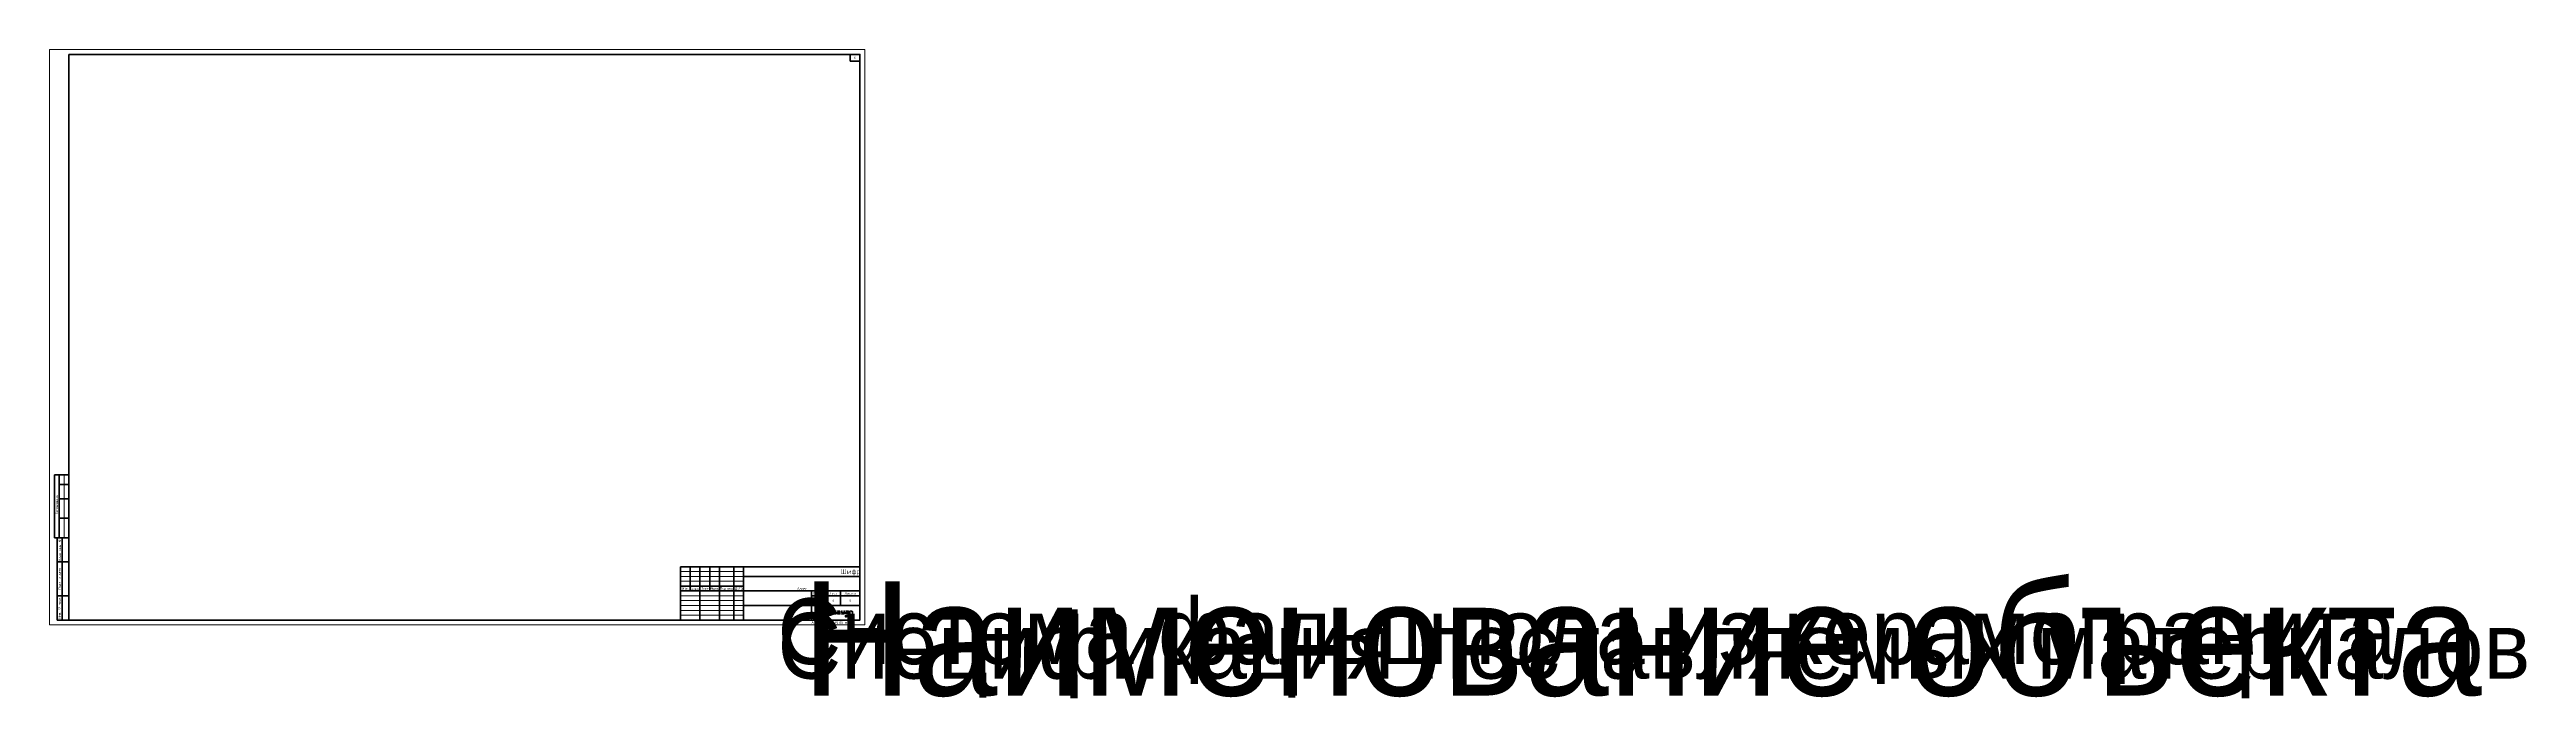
# Paper-space layout '_SG_LIST_SPECIFICATION' of a CAD drawing. Header units: millimetres. Extents: x 0 to 2555, y -76 to 594.
import ezdxf
from ezdxf.enums import TextEntityAlignment as Align

# ---------------------------------------------------------------- set-up
doc = ezdxf.new("R2018")
doc.units = ezdxf.units.MM
doc.layers.add('_SG_Лист_Рамка_Штамп', color=7, linetype='Continuous', lineweight=15)
doc.layers.add('Слой 1', color=7, linetype='Continuous', lineweight=0)
doc.styles.add('clk', font='', dxfattribs={"width": 0.9})
doc.styles.get("Standard").update_dxf_attribs({"font": 'arial.ttf'})
doc.styles.get('clk').set_extended_font_data('GOST B')

# ---------------------------------------------------------------- blocks, each defined once
blk = doc.blocks.new('Block_4')
at = {"layer": 'Слой 1', "true_color": 0xeceded, "transparency": 33554687}
h = blk.add_hatch(color=7, dxfattribs=at)
h.dxf.hatch_style = 2
edge = h.paths.add_edge_path()
edge.add_spline(control_points=[(62, -57), (62, -57), (41, -65), (41, -65), (41, -65), (41, -52), (41, -52), (41, -52), (61, -44), (61, -44), (62, -44), (62, -45), (62, -45), (62, -45), (62, -56), (62, -56), (62, -57), (62, -57), (62, -57), (62, -57), (62, -57), (62, -57), (62, -57), (62, -57), (62, -57)], knot_values=[0, 0, 0, 0, 1, 1, 1, 2, 2, 2, 3, 3, 3, 4, 4, 4, 5, 5, 5, 6, 6, 6, 7, 7, 7, 8, 8, 8, 8], degree=3, periodic=0)
at = {"layer": 'Слой 1', "true_color": 0xb3b4b4, "transparency": 33554687}
h = blk.add_hatch(color=253, dxfattribs=at)
h.dxf.hatch_style = 2
h.paths.add_polyline_path([(55, -60), (41, -65), (48, -68), (62, -62)])
at = {"layer": 'Слой 1', "true_color": 0x9e9e9f, "transparency": 33554687}
h = blk.add_hatch(color=253, dxfattribs=at)
h.dxf.hatch_style = 2
h.paths.add_polyline_path([(58, -61), (55, -60), (41, -65), (44, -66)])
at = {"layer": 'Слой 1', "true_color": 0xeceded, "transparency": 33554687}
h = blk.add_hatch(color=7, dxfattribs=at)
h.dxf.hatch_style = 2
edge = h.paths.add_edge_path()
edge.add_spline(control_points=[(62, -76), (62, -76), (43, -83), (43, -83), (42, -83), (41, -83), (41, -82), (41, -82), (41, -71), (41, -71), (41, -70), (41, -70), (42, -70), (42, -70), (62, -62), (62, -62), (62, -62), (62, -76), (62, -76)], knot_values=[0, 0, 0, 0, 1, 1, 1, 2, 2, 2, 3, 3, 3, 4, 4, 4, 5, 5, 5, 6, 6, 6, 6], degree=3, periodic=0)
at = {"layer": 'Слой 1', "color": 251, "lineweight": 5, "true_color": 0x5d5d5c}
blk.add_lwpolyline([(55, -60), (41, -65), (48, -68), (62, -62)], close=True, dxfattribs=at)
at = {"layer": 'Слой 1'}
blk.add_lwpolyline([(58, -61), (55, -60), (41, -65), (44, -66)], close=True, dxfattribs=at)
at = {"layer": 'Слой 1', "color": 251, "lineweight": 5, "true_color": 0x5d5d5c}
for points, knots in [([(62, -57), (62, -57), (41, -65), (41, -65), (41, -65), (41, -52), (41, -52), (41, -52), (61, -44), (61, -44), (62, -44), (62, -45), (62, -45), (62, -45), (62, -56), (62, -56), (62, -57), (62, -57), (62, -57), (62, -57), (62, -57), (62, -57), (62, -57), (62, -57), (62, -57)], [0, 0, 0, 0, 1, 1, 1, 2, 2, 2, 3, 3, 3, 4, 4, 4, 5, 5, 5, 6, 6, 6, 7, 7, 7, 8, 8, 8, 8]), ([(62, -76), (62, -76), (43, -83), (43, -83), (42, -83), (41, -83), (41, -82), (41, -82), (41, -71), (41, -71), (41, -70), (41, -70), (42, -70), (42, -70), (62, -62), (62, -62), (62, -62), (62, -76), (62, -76)], [0, 0, 0, 0, 1, 1, 1, 2, 2, 2, 3, 3, 3, 4, 4, 4, 5, 5, 5, 6, 6, 6, 6])]:
    blk.add_open_spline(points, degree=3, knots=knots, dxfattribs=at)
blk = doc.blocks.new('Block_3')
at = {"layer": 'Слой 1', "true_color": 0xdadbdb, "transparency": 33554687}
h = blk.add_hatch(color=254, dxfattribs=at)
h.dxf.hatch_style = 2
edge = h.paths.add_edge_path()
edge.add_spline(control_points=[(76, -57), (76, -57), (56, -65), (56, -65), (56, -65), (56, -52), (56, -52), (56, -52), (75, -44), (75, -44), (76, -44), (77, -45), (77, -45), (77, -45), (77, -56), (77, -56), (77, -57), (76, -57), (76, -57), (76, -57), (76, -57), (76, -57), (76, -57), (76, -57), (76, -57)], knot_values=[0, 0, 0, 0, 1, 1, 1, 2, 2, 2, 3, 3, 3, 4, 4, 4, 5, 5, 5, 6, 6, 6, 7, 7, 7, 8, 8, 8, 8], degree=3, periodic=0)
at = {"layer": 'Слой 1', "true_color": 0x9e9e9f, "transparency": 33554687}
h = blk.add_hatch(color=253, dxfattribs=at)
h.dxf.hatch_style = 2
h.paths.add_polyline_path([(70, -60), (56, -65), (62, -68), (77, -62)])
at = {"layer": 'Слой 1', "true_color": 0xb3b4b4, "transparency": 33554687}
h = blk.add_hatch(color=253, dxfattribs=at)
h.dxf.hatch_style = 2
h.paths.add_polyline_path([(72, -61), (70, -60), (56, -65), (58, -66)])
at = {"layer": 'Слой 1', "true_color": 0xdadbdb, "transparency": 33554687}
h = blk.add_hatch(color=254, dxfattribs=at)
h.dxf.hatch_style = 2
edge = h.paths.add_edge_path()
edge.add_spline(control_points=[(77, -76), (77, -76), (57, -83), (57, -83), (56, -83), (56, -83), (56, -82), (56, -82), (56, -71), (56, -71), (56, -70), (56, -70), (56, -70), (56, -70), (77, -62), (77, -62), (77, -62), (77, -76), (77, -76)], knot_values=[0, 0, 0, 0, 1, 1, 1, 2, 2, 2, 3, 3, 3, 4, 4, 4, 5, 5, 5, 6, 6, 6, 6], degree=3, periodic=0)
at = {"layer": 'Слой 1', "true_color": 0x9e9e9f, "transparency": 33554687}
h = blk.add_hatch(color=253, dxfattribs=at)
h.dxf.hatch_style = 2
edge = h.paths.add_edge_path()
edge.add_spline(control_points=[(90, -57), (90, -57), (70, -65), (70, -65), (70, -65), (70, -52), (70, -52), (70, -52), (90, -44), (90, -44), (90, -44), (91, -45), (91, -45), (91, -45), (91, -56), (91, -56), (91, -57), (91, -57), (90, -57), (90, -57), (90, -57), (90, -57), (90, -57), (90, -57), (90, -57)], knot_values=[0, 0, 0, 0, 1, 1, 1, 2, 2, 2, 3, 3, 3, 4, 4, 4, 5, 5, 5, 6, 6, 6, 7, 7, 7, 8, 8, 8, 8], degree=3, periodic=0)
at = {"layer": 'Слой 1', "true_color": 0x8a8a89, "transparency": 33554687}
h = blk.add_hatch(color=252, dxfattribs=at)
h.dxf.hatch_style = 2
h.paths.add_polyline_path([(84, -60), (70, -65), (77, -68), (91, -62)])
at = {"layer": 'Слой 1', "true_color": 0x5d5d5c, "transparency": 33554687}
h = blk.add_hatch(color=251, dxfattribs=at)
h.dxf.hatch_style = 2
h.paths.add_polyline_path([(87, -61), (84, -60), (70, -65), (73, -66)])
at = {"layer": 'Слой 1', "true_color": 0x9e9e9f, "transparency": 33554687}
h = blk.add_hatch(color=253, dxfattribs=at)
h.dxf.hatch_style = 2
edge = h.paths.add_edge_path()
edge.add_spline(control_points=[(91, -76), (91, -76), (71, -83), (71, -83), (71, -83), (70, -83), (70, -82), (70, -82), (70, -71), (70, -71), (70, -70), (70, -70), (71, -70), (71, -70), (91, -62), (91, -62), (91, -62), (91, -76), (91, -76)], knot_values=[0, 0, 0, 0, 1, 1, 1, 2, 2, 2, 3, 3, 3, 4, 4, 4, 5, 5, 5, 6, 6, 6, 6], degree=3, periodic=0)
at = {"layer": 'Слой 1', "color": 254, "lineweight": 5, "true_color": 0xdadbdb}
blk.add_lwpolyline([(70, -60), (56, -65), (62, -68), (77, -62)], close=True, dxfattribs=at)
at = {"layer": 'Слой 1'}
for points in [[(72, -61), (70, -60), (56, -65), (58, -66)], [(87, -61), (84, -60), (70, -65), (73, -66)]]:
    blk.add_lwpolyline(points, close=True, dxfattribs=at)
at = {"layer": 'Слой 1', "color": 251, "lineweight": 5, "true_color": 0x5d5d5c}
blk.add_lwpolyline([(84, -60), (70, -65), (77, -68), (91, -62)], close=True, dxfattribs=at)
for points, knots in [([(76, -57), (76, -57), (56, -65), (56, -65), (56, -65), (56, -52), (56, -52), (56, -52), (75, -44), (75, -44), (76, -44), (77, -45), (77, -45), (77, -45), (77, -56), (77, -56), (77, -57), (76, -57), (76, -57), (76, -57), (76, -57), (76, -57), (76, -57), (76, -57), (76, -57)], [0, 0, 0, 0, 1, 1, 1, 2, 2, 2, 3, 3, 3, 4, 4, 4, 5, 5, 5, 6, 6, 6, 7, 7, 7, 8, 8, 8, 8]), ([(77, -76), (77, -76), (57, -83), (57, -83), (56, -83), (56, -83), (56, -82), (56, -82), (56, -71), (56, -71), (56, -70), (56, -70), (56, -70), (56, -70), (77, -62), (77, -62), (77, -62), (77, -76), (77, -76)], [0, 0, 0, 0, 1, 1, 1, 2, 2, 2, 3, 3, 3, 4, 4, 4, 5, 5, 5, 6, 6, 6, 6]), ([(90, -57), (90, -57), (70, -65), (70, -65), (70, -65), (70, -52), (70, -52), (70, -52), (90, -44), (90, -44), (90, -44), (91, -45), (91, -45), (91, -45), (91, -56), (91, -56), (91, -57), (91, -57), (90, -57), (90, -57), (90, -57), (90, -57), (90, -57), (90, -57), (90, -57)], [0, 0, 0, 0, 1, 1, 1, 2, 2, 2, 3, 3, 3, 4, 4, 4, 5, 5, 5, 6, 6, 6, 7, 7, 7, 8, 8, 8, 8]), ([(91, -76), (91, -76), (71, -83), (71, -83), (71, -83), (70, -83), (70, -82), (70, -82), (70, -71), (70, -71), (70, -70), (70, -70), (71, -70), (71, -70), (91, -62), (91, -62), (91, -62), (91, -76), (91, -76)], [0, 0, 0, 0, 1, 1, 1, 2, 2, 2, 3, 3, 3, 4, 4, 4, 5, 5, 5, 6, 6, 6, 6])]:
    blk.add_open_spline(points, degree=3, knots=knots, dxfattribs=at)
at = {"layer": 'Слой 1'}
blk.add_blockref('Block_4', (0, 0), dxfattribs=at)
blk = doc.blocks.new('Block_6')
at = {"layer": 'Слой 1', "true_color": 0x737372, "transparency": 33554687}
h = blk.add_hatch(color=8, dxfattribs=at)
h.dxf.hatch_style = 2
edge = h.paths.add_edge_path()
edge.add_spline(control_points=[(154, -77), (154, -77), (154, -77), (154, -77), (154, -77), (154, -77), (154, -77), (154, -77), (154, -77), (154, -77), (154, -77), (153, -77), (153, -77), (152, -77), (152, -77), (152, -77), (151, -77), (151, -78), (151, -79), (151, -80), (152, -80), (152, -80), (152, -80), (152, -80), (153, -80), (153, -80), (154, -80), (154, -80), (154, -80), (154, -77), (154, -77), (154, -77), (154, -77), (154, -77)], knot_values=[0, 0, 0, 0, 1, 1, 1, 2, 2, 2, 3, 3, 3, 4, 4, 4, 5, 5, 5, 6, 6, 6, 7, 7, 7, 8, 8, 8, 9, 9, 9, 10, 10, 10, 11, 11, 11, 11], degree=3, periodic=0)
edge = h.paths.add_edge_path()
edge.add_spline(control_points=[(151, -82), (151, -82), (153, -82), (153, -82), (153, -82), (154, -82), (154, -82), (154, -82), (154, -81), (154, -81), (154, -81), (152, -81), (152, -81), (152, -81), (151, -81), (151, -81), (150, -80), (150, -79), (150, -78), (150, -78), (150, -77), (151, -76), (151, -76), (152, -76), (152, -76), (152, -76), (154, -76), (154, -76), (154, -76), (155, -76), (155, -76), (155, -76), (155, -77), (155, -77), (155, -77), (155, -81), (155, -81), (155, -81), (155, -82), (155, -82), (154, -83), (153, -83), (153, -83), (153, -83), (151, -83), (151, -83), (151, -83), (151, -82), (151, -82), (151, -82), (151, -82), (151, -82)], knot_values=[0, 0, 0, 0, 1, 1, 1, 2, 2, 2, 3, 3, 3, 4, 4, 4, 5, 5, 5, 6, 6, 6, 7, 7, 7, 8, 8, 8, 9, 9, 9, 10, 10, 10, 11, 11, 11, 12, 12, 12, 13, 13, 13, 14, 14, 14, 15, 15, 15, 16, 16, 16, 17, 17, 17, 17], degree=3, periodic=0)
h = blk.add_hatch(color=8, dxfattribs=at)
h.dxf.hatch_style = 2
edge = h.paths.add_edge_path()
edge.add_spline(control_points=[(157, -78), (157, -77), (157, -77), (158, -76), (158, -76), (159, -76), (159, -76), (159, -76), (160, -76), (160, -76), (160, -76), (160, -77), (160, -77), (160, -77), (160, -77), (160, -77), (159, -77), (159, -77), (159, -77), (158, -77), (158, -78), (158, -78), (158, -78), (158, -81), (158, -81), (158, -81), (157, -81), (157, -81), (157, -81), (157, -78), (157, -78), (157, -78), (157, -78), (157, -78)], knot_values=[0, 0, 0, 0, 1, 1, 1, 2, 2, 2, 3, 3, 3, 4, 4, 4, 5, 5, 5, 6, 6, 6, 7, 7, 7, 8, 8, 8, 9, 9, 9, 10, 10, 10, 11, 11, 11, 11], degree=3, periodic=0)
h = blk.add_hatch(color=8, dxfattribs=at)
h.dxf.hatch_style = 2
edge = h.paths.add_edge_path()
edge.add_spline(control_points=[(163, -80), (163, -80), (163, -80), (163, -80), (163, -80), (164, -80), (164, -80), (165, -80), (165, -80), (165, -80), (166, -80), (166, -79), (166, -79), (166, -78), (166, -78), (165, -77), (165, -77), (165, -77), (164, -77), (164, -77), (163, -77), (163, -77), (163, -78), (163, -78), (163, -79), (163, -79), (163, -80), (163, -80), (163, -80), (163, -80), (163, -80)], knot_values=[0, 0, 0, 0, 1, 1, 1, 2, 2, 2, 3, 3, 3, 4, 4, 4, 5, 5, 5, 6, 6, 6, 7, 7, 7, 8, 8, 8, 9, 9, 9, 10, 10, 10, 10], degree=3, periodic=0)
edge = h.paths.add_edge_path()
edge.add_spline(control_points=[(166, -76), (167, -77), (167, -78), (167, -79), (167, -80), (167, -80), (166, -81), (166, -81), (165, -81), (164, -81), (164, -81), (163, -81), (162, -81), (161, -80), (161, -79), (161, -79), (161, -78), (161, -77), (162, -76), (163, -76), (164, -76), (164, -76), (165, -76), (166, -76), (166, -76), (166, -76), (166, -76), (166, -76)], knot_values=[0, 0, 0, 0, 1, 1, 1, 2, 2, 2, 3, 3, 3, 4, 4, 4, 5, 5, 5, 6, 6, 6, 7, 7, 7, 8, 8, 8, 9, 9, 9, 9], degree=3, periodic=0)
h = blk.add_hatch(color=8, dxfattribs=at)
h.dxf.hatch_style = 2
edge = h.paths.add_edge_path()
edge.add_spline(control_points=[(173, -81), (173, -81), (173, -81), (173, -81), (173, -81), (171, -81), (171, -81), (170, -81), (170, -81), (169, -81), (169, -80), (169, -80), (169, -79), (169, -79), (169, -76), (169, -76), (169, -76), (170, -76), (170, -76), (170, -76), (170, -79), (170, -79), (170, -80), (170, -80), (170, -80), (170, -80), (171, -80), (171, -80), (171, -80), (172, -80), (172, -80), (172, -80), (172, -80), (172, -80), (173, -80), (173, -80), (173, -80), (173, -80), (173, -76), (173, -76), (173, -76), (174, -76), (174, -76), (174, -76), (174, -80), (174, -80), (174, -80), (174, -81), (173, -81), (173, -81), (173, -81), (173, -81), (173, -81), (173, -81), (173, -81)], knot_values=[0, 0, 0, 0, 1, 1, 1, 2, 2, 2, 3, 3, 3, 4, 4, 4, 5, 5, 5, 6, 6, 6, 7, 7, 7, 8, 8, 8, 9, 9, 9, 10, 10, 10, 11, 11, 11, 12, 12, 12, 13, 13, 13, 14, 14, 14, 15, 15, 15, 16, 16, 16, 17, 17, 17, 18, 18, 18, 18], degree=3, periodic=0)
h = blk.add_hatch(color=8, dxfattribs=at)
h.dxf.hatch_style = 2
edge = h.paths.add_edge_path()
edge.add_spline(control_points=[(178, -80), (178, -80), (178, -80), (178, -80), (179, -80), (179, -80), (179, -80), (179, -80), (179, -79), (179, -79), (179, -78), (179, -78), (179, -77), (179, -77), (179, -77), (178, -77), (178, -77), (177, -77), (177, -77), (177, -77), (177, -77), (177, -77), (177, -77), (177, -77), (177, -77), (177, -77), (177, -80), (177, -80), (177, -80), (178, -80), (178, -80), (178, -80), (178, -80), (178, -80)], knot_values=[0, 0, 0, 0, 1, 1, 1, 2, 2, 2, 3, 3, 3, 4, 4, 4, 5, 5, 5, 6, 6, 6, 7, 7, 7, 8, 8, 8, 9, 9, 9, 10, 10, 10, 11, 11, 11, 11], degree=3, periodic=0)
edge = h.paths.add_edge_path()
edge.add_spline(control_points=[(177, -83), (177, -83), (176, -83), (176, -83), (176, -83), (176, -77), (176, -77), (176, -76), (176, -76), (176, -76), (176, -76), (176, -76), (177, -76), (177, -76), (178, -76), (178, -76), (179, -76), (179, -76), (180, -76), (180, -77), (181, -78), (181, -78), (181, -79), (180, -80), (180, -80), (180, -81), (179, -81), (178, -81), (178, -81), (177, -81), (177, -81), (177, -81), (177, -83), (177, -83), (177, -83), (177, -83), (177, -83)], knot_values=[0, 0, 0, 0, 1, 1, 1, 2, 2, 2, 3, 3, 3, 4, 4, 4, 5, 5, 5, 6, 6, 6, 7, 7, 7, 8, 8, 8, 9, 9, 9, 10, 10, 10, 11, 11, 11, 12, 12, 12, 12], degree=3, periodic=0)
at = {"layer": 'Слой 1'}
for points, knots in [([(151, -82), (151, -82), (153, -82), (153, -82), (153, -82), (154, -82), (154, -82), (154, -82), (154, -81), (154, -81), (154, -81), (152, -81), (152, -81), (152, -81), (151, -81), (151, -81), (150, -80), (150, -79), (150, -78), (150, -78), (150, -77), (151, -76), (151, -76), (152, -76), (152, -76), (152, -76), (154, -76), (154, -76), (154, -76), (155, -76), (155, -76), (155, -76), (155, -77), (155, -77), (155, -77), (155, -81), (155, -81), (155, -81), (155, -82), (155, -82), (154, -83), (153, -83), (153, -83), (153, -83), (151, -83), (151, -83), (151, -83), (151, -82), (151, -82), (151, -82), (151, -82), (151, -82)], [0, 0, 0, 0, 1, 1, 1, 2, 2, 2, 3, 3, 3, 4, 4, 4, 5, 5, 5, 6, 6, 6, 7, 7, 7, 8, 8, 8, 9, 9, 9, 10, 10, 10, 11, 11, 11, 12, 12, 12, 13, 13, 13, 14, 14, 14, 15, 15, 15, 16, 16, 16, 17, 17, 17, 17]), ([(154, -77), (154, -77), (154, -77), (154, -77), (154, -77), (154, -77), (154, -77), (154, -77), (154, -77), (154, -77), (154, -77), (153, -77), (153, -77), (152, -77), (152, -77), (152, -77), (151, -77), (151, -78), (151, -79), (151, -80), (152, -80), (152, -80), (152, -80), (152, -80), (153, -80), (153, -80), (154, -80), (154, -80), (154, -80), (154, -77), (154, -77), (154, -77), (154, -77), (154, -77)], [0, 0, 0, 0, 1, 1, 1, 2, 2, 2, 3, 3, 3, 4, 4, 4, 5, 5, 5, 6, 6, 6, 7, 7, 7, 8, 8, 8, 9, 9, 9, 10, 10, 10, 11, 11, 11, 11]), ([(157, -78), (157, -77), (157, -77), (158, -76), (158, -76), (159, -76), (159, -76), (159, -76), (160, -76), (160, -76), (160, -76), (160, -77), (160, -77), (160, -77), (160, -77), (160, -77), (159, -77), (159, -77), (159, -77), (158, -77), (158, -78), (158, -78), (158, -78), (158, -81), (158, -81), (158, -81), (157, -81), (157, -81), (157, -81), (157, -78), (157, -78), (157, -78), (157, -78), (157, -78)], [0, 0, 0, 0, 1, 1, 1, 2, 2, 2, 3, 3, 3, 4, 4, 4, 5, 5, 5, 6, 6, 6, 7, 7, 7, 8, 8, 8, 9, 9, 9, 10, 10, 10, 11, 11, 11, 11]), ([(166, -76), (167, -77), (167, -78), (167, -79), (167, -80), (167, -80), (166, -81), (166, -81), (165, -81), (164, -81), (164, -81), (163, -81), (162, -81), (161, -80), (161, -79), (161, -79), (161, -78), (161, -77), (162, -76), (163, -76), (164, -76), (164, -76), (165, -76), (166, -76), (166, -76), (166, -76), (166, -76), (166, -76)], [0, 0, 0, 0, 1, 1, 1, 2, 2, 2, 3, 3, 3, 4, 4, 4, 5, 5, 5, 6, 6, 6, 7, 7, 7, 8, 8, 8, 9, 9, 9, 9]), ([(163, -80), (163, -80), (163, -80), (163, -80), (163, -80), (164, -80), (164, -80), (165, -80), (165, -80), (165, -80), (166, -80), (166, -79), (166, -79), (166, -78), (166, -78), (165, -77), (165, -77), (165, -77), (164, -77), (164, -77), (163, -77), (163, -77), (163, -78), (163, -78), (163, -79), (163, -79), (163, -80), (163, -80), (163, -80), (163, -80), (163, -80)], [0, 0, 0, 0, 1, 1, 1, 2, 2, 2, 3, 3, 3, 4, 4, 4, 5, 5, 5, 6, 6, 6, 7, 7, 7, 8, 8, 8, 9, 9, 9, 10, 10, 10, 10]), ([(173, -81), (173, -81), (173, -81), (173, -81), (173, -81), (171, -81), (171, -81), (170, -81), (170, -81), (169, -81), (169, -80), (169, -80), (169, -79), (169, -79), (169, -76), (169, -76), (169, -76), (170, -76), (170, -76), (170, -76), (170, -79), (170, -79), (170, -80), (170, -80), (170, -80), (170, -80), (171, -80), (171, -80), (171, -80), (172, -80), (172, -80), (172, -80), (172, -80), (172, -80), (173, -80), (173, -80), (173, -80), (173, -80), (173, -76), (173, -76), (173, -76), (174, -76), (174, -76), (174, -76), (174, -80), (174, -80), (174, -80), (174, -81), (173, -81), (173, -81), (173, -81), (173, -81), (173, -81), (173, -81), (173, -81)], [0, 0, 0, 0, 1, 1, 1, 2, 2, 2, 3, 3, 3, 4, 4, 4, 5, 5, 5, 6, 6, 6, 7, 7, 7, 8, 8, 8, 9, 9, 9, 10, 10, 10, 11, 11, 11, 12, 12, 12, 13, 13, 13, 14, 14, 14, 15, 15, 15, 16, 16, 16, 17, 17, 17, 18, 18, 18, 18]), ([(177, -83), (177, -83), (176, -83), (176, -83), (176, -83), (176, -77), (176, -77), (176, -76), (176, -76), (176, -76), (176, -76), (176, -76), (177, -76), (177, -76), (178, -76), (178, -76), (179, -76), (179, -76), (180, -76), (180, -77), (181, -78), (181, -78), (181, -79), (180, -80), (180, -80), (180, -81), (179, -81), (178, -81), (178, -81), (177, -81), (177, -81), (177, -81), (177, -83), (177, -83), (177, -83), (177, -83), (177, -83)], [0, 0, 0, 0, 1, 1, 1, 2, 2, 2, 3, 3, 3, 4, 4, 4, 5, 5, 5, 6, 6, 6, 7, 7, 7, 8, 8, 8, 9, 9, 9, 10, 10, 10, 11, 11, 11, 12, 12, 12, 12]), ([(178, -80), (178, -80), (178, -80), (178, -80), (179, -80), (179, -80), (179, -80), (179, -80), (179, -79), (179, -79), (179, -78), (179, -78), (179, -77), (179, -77), (179, -77), (178, -77), (178, -77), (177, -77), (177, -77), (177, -77), (177, -77), (177, -77), (177, -77), (177, -77), (177, -77), (177, -77), (177, -80), (177, -80), (177, -80), (178, -80), (178, -80), (178, -80), (178, -80), (178, -80)], [0, 0, 0, 0, 1, 1, 1, 2, 2, 2, 3, 3, 3, 4, 4, 4, 5, 5, 5, 6, 6, 6, 7, 7, 7, 8, 8, 8, 9, 9, 9, 10, 10, 10, 11, 11, 11, 11])]:
    blk.add_open_spline(points, degree=3, knots=knots, dxfattribs=at)
blk = doc.blocks.new('Block_5')
at = {"layer": 'Слой 1', "true_color": 0x737372, "transparency": 33554687}
h = blk.add_hatch(color=8, dxfattribs=at)
h.dxf.hatch_style = 2
edge = h.paths.add_edge_path()
edge.add_spline(control_points=[(101, -68), (101, -68), (108, -68), (108, -68), (109, -68), (109, -67), (109, -67), (110, -67), (110, -66), (110, -66), (110, -66), (110, -66), (109, -65), (109, -65), (109, -65), (107, -64), (107, -64), (104, -64), (104, -64), (103, -63), (102, -63), (101, -62), (101, -61), (100, -60), (100, -60), (100, -59), (101, -58), (101, -57), (102, -56), (103, -56), (104, -56), (104, -56), (112, -56), (112, -56), (112, -56), (112, -58), (112, -58), (112, -58), (105, -58), (105, -58), (104, -58), (104, -58), (104, -59), (103, -59), (103, -59), (103, -60), (103, -60), (103, -60), (104, -61), (104, -61), (105, -61), (106, -61), (106, -61), (108, -62), (108, -62), (110, -63), (111, -63), (112, -64), (113, -65), (113, -66), (113, -66), (113, -68), (112, -69), (112, -69), (111, -70), (110, -70), (109, -70), (109, -70), (101, -70), (101, -70), (101, -70), (101, -68), (101, -68), (101, -68), (101, -68), (101, -68), (101, -68), (101, -68), (101, -68)], knot_values=[0, 0, 0, 0, 1, 1, 1, 2, 2, 2, 3, 3, 3, 4, 4, 4, 5, 5, 5, 6, 6, 6, 7, 7, 7, 8, 8, 8, 9, 9, 9, 10, 10, 10, 11, 11, 11, 12, 12, 12, 13, 13, 13, 14, 14, 14, 15, 15, 15, 16, 16, 16, 17, 17, 17, 18, 18, 18, 19, 19, 19, 20, 20, 20, 21, 21, 21, 22, 22, 22, 23, 23, 23, 24, 24, 24, 25, 25, 25, 26, 26, 26, 26], degree=3, periodic=0)
h = blk.add_hatch(color=8, dxfattribs=at)
h.dxf.hatch_style = 2
edge = h.paths.add_edge_path()
edge.add_spline(control_points=[(121, -64), (121, -64), (121, -64), (121, -64), (121, -64), (120, -64), (120, -64), (120, -64), (120, -65), (120, -66), (120, -66), (120, -67), (120, -67), (120, -67), (121, -68), (121, -68), (121, -68), (125, -68), (125, -68), (126, -68), (126, -68), (126, -67), (126, -67), (126, -67), (126, -67), (126, -67), (126, -64), (126, -64), (126, -64), (121, -64), (121, -64), (121, -64), (121, -64), (121, -64)], knot_values=[0, 0, 0, 0, 1, 1, 1, 2, 2, 2, 3, 3, 3, 4, 4, 4, 5, 5, 5, 6, 6, 6, 7, 7, 7, 8, 8, 8, 9, 9, 9, 10, 10, 10, 11, 11, 11, 11], degree=3, periodic=0)
edge = h.paths.add_edge_path()
edge.add_spline(control_points=[(125, -56), (127, -56), (128, -57), (128, -57), (129, -58), (129, -59), (129, -60), (129, -60), (129, -68), (129, -68), (129, -68), (129, -69), (129, -69), (128, -70), (128, -70), (127, -70), (127, -70), (120, -70), (120, -70), (120, -70), (119, -70), (118, -69), (117, -68), (117, -66), (117, -65), (117, -64), (117, -63), (118, -62), (119, -61), (120, -61), (120, -61), (120, -61), (126, -61), (126, -61), (126, -61), (126, -60), (126, -60), (126, -60), (126, -59), (126, -59), (126, -59), (125, -58), (124, -58), (124, -58), (118, -58), (118, -58), (118, -58), (118, -56), (118, -56), (118, -56), (125, -56), (125, -56), (125, -56), (125, -56), (125, -56), (125, -56), (125, -56), (125, -56)], knot_values=[0, 0, 0, 0, 1, 1, 1, 2, 2, 2, 3, 3, 3, 4, 4, 4, 5, 5, 5, 6, 6, 6, 7, 7, 7, 8, 8, 8, 9, 9, 9, 10, 10, 10, 11, 11, 11, 12, 12, 12, 13, 13, 13, 14, 14, 14, 15, 15, 15, 16, 16, 16, 17, 17, 17, 18, 18, 18, 19, 19, 19, 19], degree=3, periodic=0)
h = blk.add_hatch(color=8, dxfattribs=at)
h.dxf.hatch_style = 2
edge = h.paths.add_edge_path()
edge.add_spline(control_points=[(144, -56), (144, -56), (144, -62), (144, -62), (144, -62), (144, -62), (143, -63), (143, -63), (143, -63), (143, -63), (143, -63), (140, -63), (140, -63), (139, -63), (138, -63), (138, -62), (137, -61), (137, -61), (137, -60), (137, -60), (137, -56), (137, -56), (137, -56), (134, -56), (134, -56), (134, -56), (134, -60), (134, -60), (134, -62), (134, -63), (135, -64), (136, -65), (137, -65), (139, -65), (139, -65), (144, -65), (144, -65), (144, -65), (144, -66), (144, -66), (144, -66), (144, -67), (143, -67), (143, -67), (142, -68), (142, -68), (142, -68), (135, -68), (135, -68), (135, -68), (135, -70), (135, -70), (135, -70), (143, -70), (143, -70), (144, -70), (145, -69), (146, -69), (146, -68), (147, -67), (147, -66), (147, -66), (147, -56), (147, -56), (147, -56), (144, -56), (144, -56), (144, -56), (144, -56), (144, -56)], knot_values=[0, 0, 0, 0, 1, 1, 1, 2, 2, 2, 3, 3, 3, 4, 4, 4, 5, 5, 5, 6, 6, 6, 7, 7, 7, 8, 8, 8, 9, 9, 9, 10, 10, 10, 11, 11, 11, 12, 12, 12, 13, 13, 13, 14, 14, 14, 15, 15, 15, 16, 16, 16, 17, 17, 17, 18, 18, 18, 19, 19, 19, 20, 20, 20, 21, 21, 21, 22, 22, 22, 23, 23, 23, 23], degree=3, periodic=0)
h = blk.add_hatch(color=8, dxfattribs=at)
h.dxf.hatch_style = 2
edge = h.paths.add_edge_path()
edge.add_spline(control_points=[(156, -64), (156, -64), (156, -64), (156, -64), (155, -64), (155, -64), (154, -64), (154, -64), (154, -65), (154, -66), (154, -66), (154, -67), (155, -67), (155, -67), (155, -68), (156, -68), (156, -68), (160, -68), (160, -68), (160, -68), (160, -68), (160, -67), (161, -67), (161, -67), (161, -67), (161, -67), (161, -64), (161, -64), (161, -64), (156, -64), (156, -64), (156, -64), (156, -64), (156, -64)], knot_values=[0, 0, 0, 0, 1, 1, 1, 2, 2, 2, 3, 3, 3, 4, 4, 4, 5, 5, 5, 6, 6, 6, 7, 7, 7, 8, 8, 8, 9, 9, 9, 10, 10, 10, 11, 11, 11, 11], degree=3, periodic=0)
edge = h.paths.add_edge_path()
edge.add_spline(control_points=[(160, -56), (161, -56), (162, -57), (163, -57), (163, -58), (164, -59), (164, -60), (164, -60), (164, -68), (164, -68), (164, -68), (164, -69), (163, -69), (163, -70), (162, -70), (161, -70), (161, -70), (155, -70), (155, -70), (154, -70), (153, -70), (152, -69), (151, -68), (151, -66), (151, -65), (151, -64), (151, -63), (152, -62), (153, -61), (154, -61), (155, -61), (155, -61), (161, -61), (161, -61), (161, -61), (161, -60), (161, -60), (161, -60), (161, -59), (160, -59), (160, -59), (159, -58), (159, -58), (159, -58), (152, -58), (152, -58), (152, -58), (152, -56), (152, -56), (152, -56), (160, -56), (160, -56), (160, -56), (160, -56), (160, -56), (160, -56), (160, -56), (160, -56)], knot_values=[0, 0, 0, 0, 1, 1, 1, 2, 2, 2, 3, 3, 3, 4, 4, 4, 5, 5, 5, 6, 6, 6, 7, 7, 7, 8, 8, 8, 9, 9, 9, 10, 10, 10, 11, 11, 11, 12, 12, 12, 13, 13, 13, 14, 14, 14, 15, 15, 15, 16, 16, 16, 17, 17, 17, 18, 18, 18, 19, 19, 19, 19], degree=3, periodic=0)
h = blk.add_hatch(color=8, dxfattribs=at)
h.dxf.hatch_style = 2
edge = h.paths.add_edge_path()
edge.add_spline(control_points=[(168, -58), (168, -58), (168, -57), (169, -57), (169, -56), (170, -56), (171, -56), (171, -56), (176, -56), (176, -56), (177, -56), (178, -56), (180, -57), (180, -58), (181, -59), (181, -61), (181, -61), (181, -70), (181, -70), (181, -70), (178, -70), (178, -70), (178, -70), (178, -62), (178, -62), (178, -61), (178, -60), (177, -59), (177, -59), (176, -58), (175, -58), (175, -58), (172, -58), (172, -58), (172, -58), (172, -58), (172, -59), (171, -59), (171, -59), (171, -59), (171, -59), (171, -70), (171, -70), (171, -70), (168, -70), (168, -70), (168, -70), (168, -58), (168, -58), (168, -58), (168, -58), (168, -58), (168, -58), (168, -58), (168, -58)], knot_values=[0, 0, 0, 0, 1, 1, 1, 2, 2, 2, 3, 3, 3, 4, 4, 4, 5, 5, 5, 6, 6, 6, 7, 7, 7, 8, 8, 8, 9, 9, 9, 10, 10, 10, 11, 11, 11, 12, 12, 12, 13, 13, 13, 14, 14, 14, 15, 15, 15, 16, 16, 16, 17, 17, 17, 18, 18, 18, 18], degree=3, periodic=0)
at = {"layer": 'Слой 1'}
for points, knots in [([(101, -68), (101, -68), (108, -68), (108, -68), (109, -68), (109, -67), (109, -67), (110, -67), (110, -66), (110, -66), (110, -66), (110, -66), (109, -65), (109, -65), (109, -65), (107, -64), (107, -64), (104, -64), (104, -64), (103, -63), (102, -63), (101, -62), (101, -61), (100, -60), (100, -60), (100, -59), (101, -58), (101, -57), (102, -56), (103, -56), (104, -56), (104, -56), (112, -56), (112, -56), (112, -56), (112, -58), (112, -58), (112, -58), (105, -58), (105, -58), (104, -58), (104, -58), (104, -59), (103, -59), (103, -59), (103, -60), (103, -60), (103, -60), (104, -61), (104, -61), (105, -61), (106, -61), (106, -61), (108, -62), (108, -62), (110, -63), (111, -63), (112, -64), (113, -65), (113, -66), (113, -66), (113, -68), (112, -69), (112, -69), (111, -70), (110, -70), (109, -70), (109, -70), (101, -70), (101, -70), (101, -70), (101, -68), (101, -68), (101, -68), (101, -68), (101, -68), (101, -68), (101, -68), (101, -68)], [0, 0, 0, 0, 1, 1, 1, 2, 2, 2, 3, 3, 3, 4, 4, 4, 5, 5, 5, 6, 6, 6, 7, 7, 7, 8, 8, 8, 9, 9, 9, 10, 10, 10, 11, 11, 11, 12, 12, 12, 13, 13, 13, 14, 14, 14, 15, 15, 15, 16, 16, 16, 17, 17, 17, 18, 18, 18, 19, 19, 19, 20, 20, 20, 21, 21, 21, 22, 22, 22, 23, 23, 23, 24, 24, 24, 25, 25, 25, 26, 26, 26, 26]), ([(125, -56), (127, -56), (128, -57), (128, -57), (129, -58), (129, -59), (129, -60), (129, -60), (129, -68), (129, -68), (129, -68), (129, -69), (129, -69), (128, -70), (128, -70), (127, -70), (127, -70), (120, -70), (120, -70), (120, -70), (119, -70), (118, -69), (117, -68), (117, -66), (117, -65), (117, -64), (117, -63), (118, -62), (119, -61), (120, -61), (120, -61), (120, -61), (126, -61), (126, -61), (126, -61), (126, -60), (126, -60), (126, -60), (126, -59), (126, -59), (126, -59), (125, -58), (124, -58), (124, -58), (118, -58), (118, -58), (118, -58), (118, -56), (118, -56), (118, -56), (125, -56), (125, -56), (125, -56), (125, -56), (125, -56), (125, -56), (125, -56), (125, -56)], [0, 0, 0, 0, 1, 1, 1, 2, 2, 2, 3, 3, 3, 4, 4, 4, 5, 5, 5, 6, 6, 6, 7, 7, 7, 8, 8, 8, 9, 9, 9, 10, 10, 10, 11, 11, 11, 12, 12, 12, 13, 13, 13, 14, 14, 14, 15, 15, 15, 16, 16, 16, 17, 17, 17, 18, 18, 18, 19, 19, 19, 19]), ([(121, -64), (121, -64), (121, -64), (121, -64), (121, -64), (120, -64), (120, -64), (120, -64), (120, -65), (120, -66), (120, -66), (120, -67), (120, -67), (120, -67), (121, -68), (121, -68), (121, -68), (125, -68), (125, -68), (126, -68), (126, -68), (126, -67), (126, -67), (126, -67), (126, -67), (126, -67), (126, -64), (126, -64), (126, -64), (121, -64), (121, -64), (121, -64), (121, -64), (121, -64)], [0, 0, 0, 0, 1, 1, 1, 2, 2, 2, 3, 3, 3, 4, 4, 4, 5, 5, 5, 6, 6, 6, 7, 7, 7, 8, 8, 8, 9, 9, 9, 10, 10, 10, 11, 11, 11, 11]), ([(144, -56), (144, -56), (144, -62), (144, -62), (144, -62), (144, -62), (143, -63), (143, -63), (143, -63), (143, -63), (143, -63), (140, -63), (140, -63), (139, -63), (138, -63), (138, -62), (137, -61), (137, -61), (137, -60), (137, -60), (137, -56), (137, -56), (137, -56), (134, -56), (134, -56), (134, -56), (134, -60), (134, -60), (134, -62), (134, -63), (135, -64), (136, -65), (137, -65), (139, -65), (139, -65), (144, -65), (144, -65), (144, -65), (144, -66), (144, -66), (144, -66), (144, -67), (143, -67), (143, -67), (142, -68), (142, -68), (142, -68), (135, -68), (135, -68), (135, -68), (135, -70), (135, -70), (135, -70), (143, -70), (143, -70), (144, -70), (145, -69), (146, -69), (146, -68), (147, -67), (147, -66), (147, -66), (147, -56), (147, -56), (147, -56), (144, -56), (144, -56), (144, -56), (144, -56), (144, -56)], [0, 0, 0, 0, 1, 1, 1, 2, 2, 2, 3, 3, 3, 4, 4, 4, 5, 5, 5, 6, 6, 6, 7, 7, 7, 8, 8, 8, 9, 9, 9, 10, 10, 10, 11, 11, 11, 12, 12, 12, 13, 13, 13, 14, 14, 14, 15, 15, 15, 16, 16, 16, 17, 17, 17, 18, 18, 18, 19, 19, 19, 20, 20, 20, 21, 21, 21, 22, 22, 22, 23, 23, 23, 23]), ([(160, -56), (161, -56), (162, -57), (163, -57), (163, -58), (164, -59), (164, -60), (164, -60), (164, -68), (164, -68), (164, -68), (164, -69), (163, -69), (163, -70), (162, -70), (161, -70), (161, -70), (155, -70), (155, -70), (154, -70), (153, -70), (152, -69), (151, -68), (151, -66), (151, -65), (151, -64), (151, -63), (152, -62), (153, -61), (154, -61), (155, -61), (155, -61), (161, -61), (161, -61), (161, -61), (161, -60), (161, -60), (161, -60), (161, -59), (160, -59), (160, -59), (159, -58), (159, -58), (159, -58), (152, -58), (152, -58), (152, -58), (152, -56), (152, -56), (152, -56), (160, -56), (160, -56), (160, -56), (160, -56), (160, -56), (160, -56), (160, -56), (160, -56)], [0, 0, 0, 0, 1, 1, 1, 2, 2, 2, 3, 3, 3, 4, 4, 4, 5, 5, 5, 6, 6, 6, 7, 7, 7, 8, 8, 8, 9, 9, 9, 10, 10, 10, 11, 11, 11, 12, 12, 12, 13, 13, 13, 14, 14, 14, 15, 15, 15, 16, 16, 16, 17, 17, 17, 18, 18, 18, 19, 19, 19, 19]), ([(156, -64), (156, -64), (156, -64), (156, -64), (155, -64), (155, -64), (154, -64), (154, -64), (154, -65), (154, -66), (154, -66), (154, -67), (155, -67), (155, -67), (155, -68), (156, -68), (156, -68), (160, -68), (160, -68), (160, -68), (160, -68), (160, -67), (161, -67), (161, -67), (161, -67), (161, -67), (161, -64), (161, -64), (161, -64), (156, -64), (156, -64), (156, -64), (156, -64), (156, -64)], [0, 0, 0, 0, 1, 1, 1, 2, 2, 2, 3, 3, 3, 4, 4, 4, 5, 5, 5, 6, 6, 6, 7, 7, 7, 8, 8, 8, 9, 9, 9, 10, 10, 10, 11, 11, 11, 11]), ([(168, -58), (168, -58), (168, -57), (169, -57), (169, -56), (170, -56), (171, -56), (171, -56), (176, -56), (176, -56), (177, -56), (178, -56), (180, -57), (180, -58), (181, -59), (181, -61), (181, -61), (181, -70), (181, -70), (181, -70), (178, -70), (178, -70), (178, -70), (178, -62), (178, -62), (178, -61), (178, -60), (177, -59), (177, -59), (176, -58), (175, -58), (175, -58), (172, -58), (172, -58), (172, -58), (172, -58), (172, -59), (171, -59), (171, -59), (171, -59), (171, -59), (171, -70), (171, -70), (171, -70), (168, -70), (168, -70), (168, -70), (168, -58), (168, -58), (168, -58), (168, -58), (168, -58), (168, -58), (168, -58), (168, -58)], [0, 0, 0, 0, 1, 1, 1, 2, 2, 2, 3, 3, 3, 4, 4, 4, 5, 5, 5, 6, 6, 6, 7, 7, 7, 8, 8, 8, 9, 9, 9, 10, 10, 10, 11, 11, 11, 12, 12, 12, 13, 13, 13, 14, 14, 14, 15, 15, 15, 16, 16, 16, 17, 17, 17, 18, 18, 18, 18])]:
    blk.add_open_spline(points, degree=3, knots=knots, dxfattribs=at)
blk.add_blockref('Block_6', (0, 0), dxfattribs=at)
blk = doc.blocks.new('SG_GREY')
for name in ['Block_3', 'Block_5']:
    blk.add_blockref(name, (-41, 65))
blk = doc.blocks.new('clk-DS-GOST_21.1101-2013_Form_03')
at = {"lineweight": 50}
for p, q in [((-185, 55), (-185, 0)), ((-185, 55), (0, 55)), ((-175, 55), (-175, 30)), ((-165, 55), (-165, 0)), ((-155, 55), (-155, 30)), ((-145, 55), (-145, 0)), ((-130, 55), (-130, 0)), ((-120, 55), (-120, 0)), ((0, 55), (0, 0)), ((-185, 35), (-120, 35)), ((-185, 30), (0, 30)), ((-120, 45), (0, 45)), ((-50, 30), (-50, 0)), ((-35, 30), (-35, 15)), ((-20, 30), (-20, 15)), ((-185, 0), (0, 0)), ((-120, 15), (0, 15)), ((-50, 25), (0, 25))]:
    blk.add_line(p, q, dxfattribs=at)
for p, q in [((-185, 50), (-120, 50)), ((-185, 45), (-120, 45)), ((-185, 40), (-120, 40)), ((-185, 25), (-120, 25)), ((-185, 20), (-120, 20)), ((-185, 15), (-120, 15)), ((-185, 10), (-120, 10)), ((-185, 5), (-120, 5))]:
    blk.add_line(p, q)
at = {"xscale": 0.25, "yscale": 0.25, "zscale": 0.25}
blk.add_blockref('SG_GREY', (-42.4, 7.3), dxfattribs=at)
at = {"char_height": 2.5, "attachment_point": 5, "style": 'clk'}
for s, insert, width in [('Изм.', (-180, 32.5), 10), ('Колич. ', (-170, 32.3), 10), ('Лист', (-160, 32.5), 10), ('\\pxi-4,l4,t4;{\\fArial|b0|i0|c204|p34;№}док.', (-150, 32.5), 17.341), ('Подпись', (-137.5, 32.5), 10), ('Дата', (-125, 32.5), 10), ('Стадия', (-42.5, 27.5), 10), ('Лист', (-27.5, 27.5), 10), ('Листов', (-10, 27.5), 10)]:
    blk.add_mtext(s, dxfattribs=dict(at, insert=insert, width=width))
blk = doc.blocks.new('clk-DS-StampOfApproval')
at = {"color": 7, "linetype": 'Continuous', "lineweight": 50}
for p, q in [((-15, 65), (0, 65)), ((-15, 65), (-15, 0)), ((-10, 65), (-10, 0)), ((-10, 55), (0, 55)), ((0, 65), (0, 0)), ((-10, 40), (0, 40)), ((-15, 0), (0, 0)), ((-10, 20), (0, 20))]:
    blk.add_line(p, q, dxfattribs=at)
at = {"color": 7, "linetype": 'Continuous', "lineweight": 15}
blk.add_line((-5, 65), (-5, 0), dxfattribs=at)
at = {"color": 7, "linetype": 'Continuous', "insert": (-11.2, 34.4), "char_height": 2.5, "width": 18, "attachment_point": 8, "rotation": 90, "style": 'clk'}
blk.add_mtext('Согласовано:', dxfattribs=at)
blk = doc.blocks.new('A$C5610261C')
at = {"color": 7, "linetype": 'Continuous', "lineweight": 50}
for p, q in [((-12, 85), (0, 85)), ((-12, 85), (-12, 0)), ((-7, 85), (-7, 0)), ((0, 85), (0, 0)), ((-12, 60), (0, 60)), ((-12, 25), (0, 25)), ((-12, 0), (0, 0))]:
    blk.add_line(p, q, dxfattribs=at)
at = {"color": 7, "linetype": 'Continuous', "char_height": 2.5, "attachment_point": 5, "rotation": 90, "style": 'clk'}
for s, insert, width in [('Взам. инв. №', (-9.5, 72.5), 24), ('Подп. и дата', (-9.5, 42.5), 34), ('Инв. № подл.', (-9.5, 12.5), 24)]:
    blk.add_mtext(s, dxfattribs=dict(at, insert=insert, width=width))
blk = doc.blocks.new('*U37')
at = {"lineweight": 0}
blk.add_lwpolyline([(0, 594), (841, 594), (841, 0), (0, 0)], close=True, dxfattribs=at)
at = {"lineweight": 50}
blk.add_lwpolyline([(20, 589), (836, 589), (836, 5), (20, 5)], close=True, dxfattribs=at)
blk.add_lwpolyline([(836, 582), (826, 582), (826, 589)], dxfattribs=at)
for name, p in [('clk-DS-StampOfApproval', (20, 90)), ('A$C5610261C', (20, 5)), ('clk-DS-GOST_21.1101-2013_Form_03', (836, 5))]:
    blk.add_blockref(name, p)
at = {"style": 'clk'}
for tag, p in [('00-НОМЕРЛИСТДОК-Ф', (831, 585.5)), ('53-ШТАМПЛИСТИЗМНОМ-Ш-АТ', (656, 42.5)), ('54-ШТАМПЛИСТИЗМКОЛУЧ-Ш-АТ', (666, 42.5)), ('55-ШТАМПЛИСТИЗМЛИСТ-Ш-АТ', (676, 42.5)), ('56-ШТАМПЛИСТИЗМНОМДОК-Ш-АТ', (686, 42.5)), ('57-ШТАМПЛИСТИЗМДАТА-Ш-АТ', (711, 42.5)), ('36-ШТАМПДАТА2-Ш-АТ', (711, 27.5)), ('33-ШТАМПДАТА1-Ш-АТ', (711, 32.5)), ('58-ШТАМПАДРЕСОБПОЛН-Ш-Ф3-АТ', (776, 37.5)), ('13-ВИДДОКСОКР-Ш-Ф3-АТ', (793.5, 25)), ('51-ШТАМПЛИСТНОМ-Ш-Ф3-АТ', (808.5, 25)), ('52-ШТАМПЛИСТКОЛ-Ш-Ф3-АТ', (826, 25)), ('42-ШТАМПДАТА4-Ш-АТ', (711, 17.5)), ('45-ШТАМПДАТА5-Ш-АТ', (711, 12.5)), ('48-ШТАМПДАТА6-Ш-АТ', (711, 7.5)), ('39-ШТАМПДАТА3-Ш-АТ', (711, 22.5))]:
    blk.add_attdef(tag, text='', height=2.5, dxfattribs=at).set_placement(p, align=Align.MIDDLE_CENTER)
blk.add_attdef('00-ОБОЗДОКШИФР-Ш-Ф3-АТ', text='', height=5, dxfattribs=at).set_placement((816, 55), align=Align.MIDDLE_RIGHT)
for tag, height, p in [('49-ШТАМПЛИСТШИФР-Ш-Ф3-АТ', 5, (816, 55)), ('31-ШТАМПДОЛЖ1-Ш-АТ', 2.5, (651.5, 32.5)), ('34-ШТАМПДОЛЖ2-Ш-АТ', 2.5, (651.5, 27.5)), ('32-ШТАМПФАМЛ1-Ш-АТ', 2.5, (671.5, 32.5)), ('35-ШТАМПФАМЛ2-Ш-АТ', 2.5, (671.5, 27.5)), ('37-ШТАМПДОЛЖ3-Ш-АТ', 2.5, (651.5, 22.5)), ('40-ШТАМПДОЛЖ4-Ш-АТ', 2.5, (651.5, 17.5)), ('43-ШТАМПДОЛЖ5-Ш-АТ', 2.5, (651.5, 12.5)), ('46-ШТАМПДОЛЖ6-Ш-АТ', 2.5, (651.5, 7.5)), ('38-ШТАМПФАМЛ3-Ш-АТ', 2.5, (671.5, 22.5)), ('41-ШТАМПФАМЛ4-Ш-АТ', 2.5, (671.5, 17.5)), ('44-ШТАМПФАМЛ5-Ш-АТ', 2.5, (671.5, 12.5)), ('47-ШТАМПФАМЛ6-Ш-АТ', 2.5, (671.5, 7.5)), ('00-ФОРМАТЛИСТА-Ф', 2.5, (785.9, 2.5))]:
    blk.add_attdef(tag, text='', height=height, dxfattribs=at).set_placement(p, align=Align.MIDDLE_LEFT)
at = {"lineweight": 30, "flags": 104}
for tag, p in [('08-ВИДСТРОИТ-Ш-Ф3-АТ', (751, 27.5)), ('07-НАИМОБ-Ш-Ф3-АТ', (776, 45)), ('50-ШТАМПЛИСТНАЗВ-Ш-Ф3-АТ', (751, 12.5))]:
    blk.add_attdef(tag, text='', height=2.5, dxfattribs=at).set_placement(p, align=Align.MIDDLE_CENTER)
at = {"style": 'clk'}
blk.add_attdef('00-ИНФПЕЧАТЬ-Ф', text='', height=1.8, rotation=90, dxfattribs=at).set_placement((6, 5), align=Align.MIDDLE_LEFT)

psp = doc.layouts.new('_SG_LIST_SPECIFICATION')

# ---------------------------------------------------------------- block references
at = {"layer": '_SG_Лист_Рамка_Штамп', "transparency": 33554687}
ref = psp.add_blockref('*U37', (0, 0), dxfattribs=at)
ref.add_attrib('00-НОМЕРЛИСТДОК-Ф', '6', dxfattribs={"layer": '0', "height": 2.5, "style": 'clk'}).set_placement((831, 585.5), align=Align.MIDDLE_CENTER)
ref.add_attrib('00-ФОРМАТЛИСТА-Ф', 'A1 (841.00 х 594.00 мм)', dxfattribs={"layer": '0', "height": 2.5, "style": 'clk'}).set_placement((785.9, 2.5), align=Align.MIDDLE_LEFT)
lines = psp.add_mtext('Наименование объекта', dxfattribs={"layer": '0', "insert": (776, 45), "char_height": 118, "attachment_point": 1})
ref.add_attrib('07-НАИМОБ-Ш-Ф3-АТ', '', (776, 45), dxfattribs={"flags": 104}).embed_mtext(lines)
lines = psp.add_mtext('Система фальшпола из керамогранита', dxfattribs={"layer": '0', "insert": (751, 27.5), "char_height": 68, "attachment_point": 1})
ref.add_attrib('08-ВИДСТРОИТ-Ш-Ф3-АТ', '', (751, 27.5), dxfattribs={"flags": 104}).embed_mtext(lines)
ref.add_attrib('13-ВИДДОКСОКР-Ш-Ф3-АТ', 'Р', dxfattribs={"layer": '0', "height": 2.5, "style": 'clk'}).set_placement((793.5, 25), align=Align.MIDDLE_CENTER)
ref.add_attrib('49-ШТАМПЛИСТШИФР-Ш-Ф3-АТ', 'Шифр', dxfattribs={"layer": '0', "height": 5, "style": 'clk'}).set_placement((816, 55), align=Align.MIDDLE_LEFT)
lines = psp.add_mtext('Спецификация поставляемых материалов', dxfattribs={"layer": '0', "insert": (751, 12.5), "char_height": 68, "attachment_point": 1})
ref.add_attrib('50-ШТАМПЛИСТНАЗВ-Ш-Ф3-АТ', '', (751, 12.5), dxfattribs={"flags": 104}).embed_mtext(lines)
ref.add_attrib('51-ШТАМПЛИСТНОМ-Ш-Ф3-АТ', '6', dxfattribs={"layer": '0', "height": 2.5, "style": 'clk'}).set_placement((808.5, 25), align=Align.MIDDLE_CENTER)
ref.add_attrib('52-ШТАМПЛИСТКОЛ-Ш-Ф3-АТ', '6', dxfattribs={"layer": '0', "height": 2.5, "style": 'clk'}).set_placement((826, 25), align=Align.MIDDLE_CENTER)
ref.add_attrib('58-ШТАМПАДРЕСОБПОЛН-Ш-Ф3-АТ', 'Адрес', dxfattribs={"layer": '0', "height": 2.5, "style": 'clk'}).set_placement((776, 37.5), align=Align.MIDDLE_CENTER)

doc.saveas('drawing.dxf')
